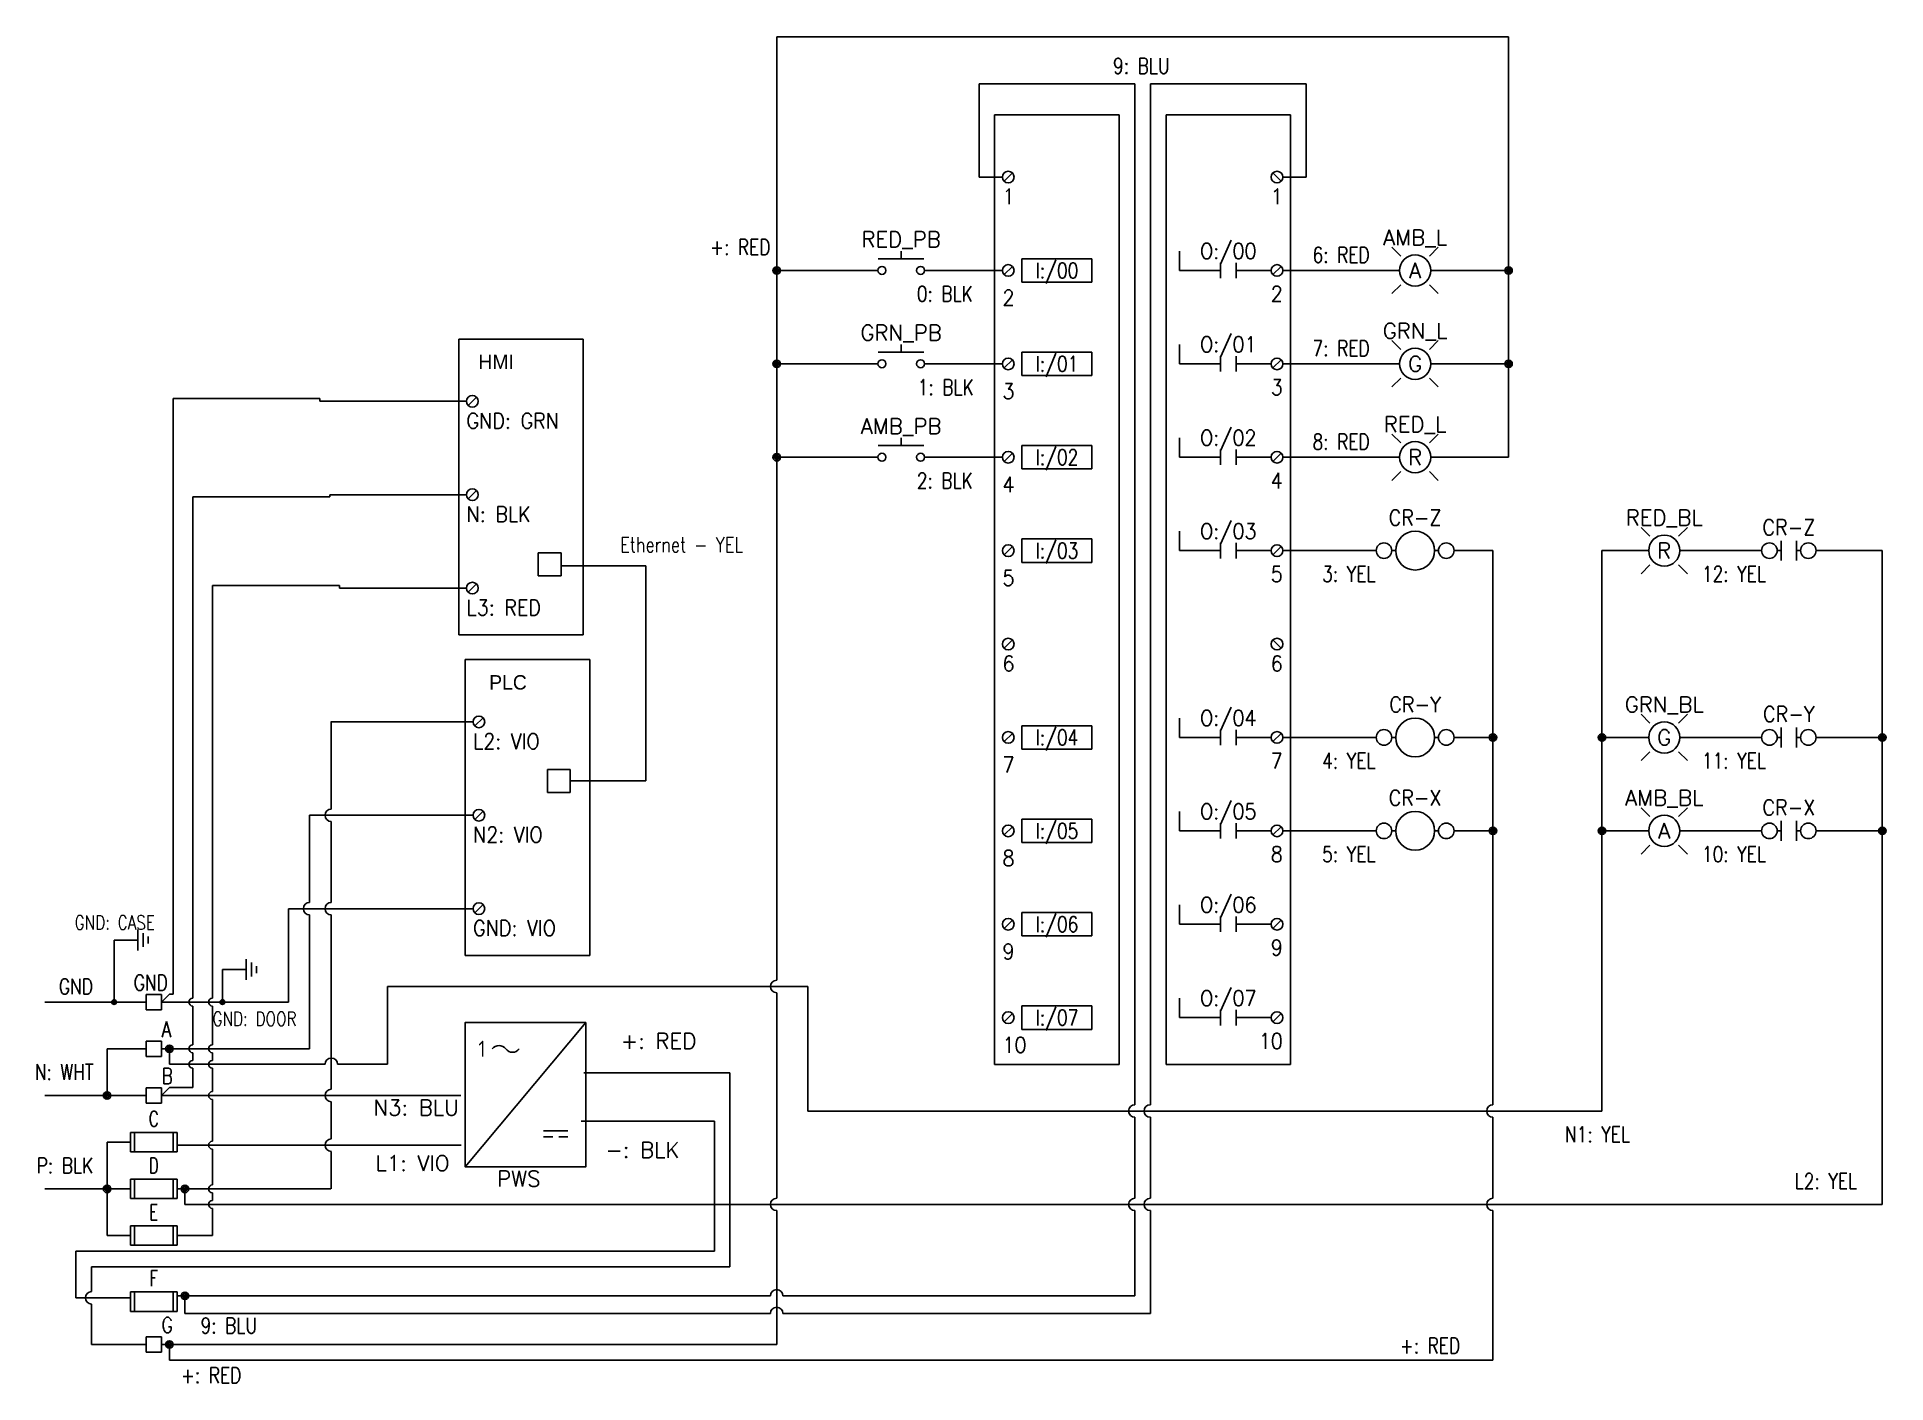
# Model space of a CAD drawing. Header units: inches. Extents: x 3.1 to 26.6, y 2.1 to 19.2.
import ezdxf
from ezdxf.enums import TextEntityAlignment as Align

# ---------------------------------------------------------------- set-up
doc = ezdxf.new("R2010")
doc.units = ezdxf.units.IN
doc.header["$MEASUREMENT"] = 0
for name, color, linetype in [('MISC', 7, 'Continuous'), ('SYMS', 7, 'Continuous'), ('TAGS', 150, 'Continuous'), ('TERMS', 127, 'Continuous'), ('WIRECOPY', 84, 'Continuous'), ('WIREFIXED', 7, 'Continuous'), ('WIRENO', 74, 'Continuous'), ('WIRES', 7, 'Continuous')]:
    doc.layers.add(name, color=color, linetype=linetype)
doc.styles.add('WD', font='romans.shx')
doc.styles.add('WD_IEC', font='isocp2.shx', dxfattribs={"width": 0.9, "height": 4})

msp = doc.modelspace()

# ---------------------------------------------------------------- texts
at = {"char_height": 0.1834, "attachment_point": 1}
for s, insert in [('HMI', (8.75, 15.183)), ('PLC', (8.887, 11.113))]:
    msp.add_mtext_dynamic_manual_height_columns(s, width=1.5, gutter_width=1, heights=[0.25], dxfattribs=dict(at, insert=insert))

# ---------------------------------------------------------------- blocks, each defined once
blk = doc.blocks.new('HPB11')
for p, q in [((0, 0.156), (0, 0.094)), ((-0.185, 0.094), (0.18, 0.094))]:
    blk.add_line(p, q)
for centre in [(-0.155, 0), (0.155, 0)]:
    blk.add_circle(centre, 0.0322)
at = {"style": 'WD', "width": 0.7}
for tag, p in [('INST', (0, 0.826)), ('LOC', (0, 0.656)), ('DESC1', (0, 0.5)), ('DESC2', (0, 0.344)), ('XREF', (0, -0.219))]:
    blk.add_attdef(tag, text='', height=0.125, dxfattribs=at).set_placement(p, align=Align.CENTER)
at = {"style": 'WD'}
blk.add_attdef('TAG1', text='', height=0.125, dxfattribs=at).set_placement((0, 0.188), align=Align.CENTER)
for tag, p in [('X2LINK', (0, 0.219)), ('X8LINK', (0, 0))]:
    blk.add_attdef(tag, p, '', height=0.01, dxfattribs=at)
for tag, p, height, flags in [('FAMILY', (0.205, 0.152), 0.01, 9), ('X4TERM01', (-0.188, 0), 0.0125, 1), ('X1TERM02', (0.188, 0), 0.0125, 1), ('CONTACT', (0.205, 0.136), 0.01, 1)]:
    blk.add_attdef(tag, p, '', height=height, dxfattribs=dict(at, flags=flags))
at = {"linetype": 'Continuous', "style": 'WD', "flags": 9}
for tag, p in [('ASSYCODE', (0.23, 0.071)), ('MFG', (0.228, 0.089)), ('CAT', (0.23, 0.108))]:
    blk.add_attdef(tag, text='', height=0.01, dxfattribs=at).set_placement(p, align=Align.CENTER)
at = {"linetype": 'Continuous', "style": 'WD', "flags": 8}
blk.add_attdef('TERM01', text='', height=0.125, dxfattribs=at).set_placement((-0.25, -0.031), align=Align.TOP_RIGHT)
blk.add_attdef('TERM02', text='', height=0.125, dxfattribs=at).set_placement((0.25, -0.031), align=Align.TOP_LEFT)
blk = doc.blocks.new('HLT1R')
for p, q in [((-0.115, 0.115), (-0.186, 0.186)), ((0.115, 0.115), (0.186, 0.186)), ((-0.115, -0.115), (-0.186, -0.186)), ((0.115, -0.115), (0.186, -0.186))]:
    blk.add_line(p, q)
blk.add_circle((0, 0), 0.125)
at = {"style": 'WD', "width": 0.7}
for tag, p in [('INST', (0.006, 0.528)), ('LOC', (0.006, 0.359))]:
    blk.add_attdef(tag, text='', height=0.125, dxfattribs=at).set_placement(p, align=Align.CENTER)
at = {"style": 'WD'}
blk.add_attdef('TAG1', text='', height=0.125, dxfattribs=at).set_placement((0, 0.202), align=Align.CENTER)
at = {"style": 'WD', "flags": 9}
blk.add_attdef('FAMILY', text='', height=0.01, dxfattribs=at).set_placement((-0.005, 0.161), align=Align.CENTER)
at = {"style": 'WD'}
blk.add_attdef('COLOR', text='', height=0.125, dxfattribs=at).set_placement((0, 0), align=Align.MIDDLE)
at = {"style": 'WD', "flags": 1}
for tag, p in [('X4TERM01', (-0.125, 0)), ('X1TERM02', (0.125, 0))]:
    blk.add_attdef(tag, p, '', height=0.0125, dxfattribs=at)
at = {"linetype": 'Continuous', "style": 'WD', "flags": 9}
blk.add_attdef('ASSYCODE', text='', height=0.01, dxfattribs=at).set_placement((-0.003, 0.098), align=Align.CENTER)
at = {"linetype": 'Continuous', "style": 'WD', "flags": 1}
for tag, p in [('MFG', (0, 0.121)), ('CAT', (0, 0.14))]:
    blk.add_attdef(tag, text='', height=0.01, dxfattribs=at).set_placement(p, align=Align.MIDDLE)
at = {"style": 'WD'}
for tag, p, width in [('DESC1', (1.125, 0), 0.9), ('WDTAGALT', (1.125, -0.312), 0.7)]:
    blk.add_attdef(tag, p, '', height=0.125, dxfattribs=dict(at, width=width))
at = {"linetype": 'Continuous', "style": 'WD', "flags": 8}
blk.add_attdef('TERM01', text='', height=0.125, dxfattribs=at).set_placement((-0.175, -0.031), align=Align.TOP_RIGHT)
blk.add_attdef('TERM02', text='', height=0.125, dxfattribs=at).set_placement((0.175, -0.031), align=Align.TOP_LEFT)
at = {"style": 'WD', "width": 0.9}
blk.add_attdef('DESC2', text='', height=0.125, dxfattribs=at).set_placement((1.125, -0.031), align=Align.TOP_LEFT)
blk = doc.blocks.new('HLT1G')
for p, q in [((-0.115, 0.115), (-0.186, 0.186)), ((0.115, 0.115), (0.186, 0.186)), ((-0.115, -0.115), (-0.186, -0.186)), ((0.115, -0.115), (0.186, -0.186))]:
    blk.add_line(p, q)
blk.add_circle((0, 0), 0.125)
at = {"style": 'WD', "width": 0.7}
for tag, p in [('INST', (0.006, 0.528)), ('LOC', (0.006, 0.359))]:
    blk.add_attdef(tag, text='', height=0.125, dxfattribs=at).set_placement(p, align=Align.CENTER)
at = {"style": 'WD'}
blk.add_attdef('TAG1', text='', height=0.125, dxfattribs=at).set_placement((0, 0.202), align=Align.CENTER)
at = {"style": 'WD', "flags": 9}
blk.add_attdef('FAMILY', text='', height=0.01, dxfattribs=at).set_placement((-0.005, 0.161), align=Align.CENTER)
at = {"style": 'WD'}
blk.add_attdef('COLOR', text='', height=0.125, dxfattribs=at).set_placement((0, 0), align=Align.MIDDLE)
at = {"style": 'WD', "flags": 1}
for tag, p in [('X4TERM01', (-0.125, 0)), ('X1TERM02', (0.125, 0))]:
    blk.add_attdef(tag, p, '', height=0.0125, dxfattribs=at)
at = {"linetype": 'Continuous', "style": 'WD', "flags": 9}
blk.add_attdef('ASSYCODE', text='', height=0.01, dxfattribs=at).set_placement((-0.003, 0.096), align=Align.CENTER)
at = {"linetype": 'Continuous', "style": 'WD', "flags": 1}
for tag, p in [('MFG', (0, 0.121)), ('CAT', (0, 0.14))]:
    blk.add_attdef(tag, text='', height=0.01, dxfattribs=at).set_placement(p, align=Align.MIDDLE)
at = {"style": 'WD'}
for tag, p, width in [('DESC1', (1.125, 0), 0.9), ('WDTAGALT', (1.125, -0.312), 0.7)]:
    blk.add_attdef(tag, p, '', height=0.125, dxfattribs=dict(at, width=width))
at = {"linetype": 'Continuous', "style": 'WD', "flags": 8}
blk.add_attdef('TERM01', text='', height=0.125, dxfattribs=at).set_placement((-0.175, -0.031), align=Align.TOP_RIGHT)
blk.add_attdef('TERM02', text='', height=0.125, dxfattribs=at).set_placement((0.175, -0.031), align=Align.TOP_LEFT)
at = {"style": 'WD', "width": 0.9}
blk.add_attdef('DESC2', text='', height=0.125, dxfattribs=at).set_placement((1.125, -0.031), align=Align.TOP_LEFT)
blk = doc.blocks.new('HLT1A')
for p, q in [((-0.115, 0.115), (-0.186, 0.186)), ((0.115, 0.115), (0.186, 0.186)), ((-0.115, -0.115), (-0.186, -0.186)), ((0.115, -0.115), (0.186, -0.186))]:
    blk.add_line(p, q)
blk.add_circle((0, 0), 0.125)
at = {"style": 'WD', "width": 0.7}
for tag, p in [('INST', (0.006, 0.528)), ('LOC', (0.006, 0.359))]:
    blk.add_attdef(tag, text='', height=0.125, dxfattribs=at).set_placement(p, align=Align.CENTER)
at = {"style": 'WD'}
blk.add_attdef('TAG1', text='', height=0.125, dxfattribs=at).set_placement((0, 0.202), align=Align.CENTER)
at = {"style": 'WD', "flags": 9}
blk.add_attdef('FAMILY', text='', height=0.01, dxfattribs=at).set_placement((-0.005, 0.161), align=Align.CENTER)
at = {"style": 'WD'}
blk.add_attdef('COLOR', text='', height=0.125, dxfattribs=at).set_placement((0, 0), align=Align.MIDDLE)
at = {"style": 'WD', "flags": 1}
for tag, p in [('X4TERM01', (-0.125, 0)), ('X1TERM02', (0.125, 0))]:
    blk.add_attdef(tag, p, '', height=0.0125, dxfattribs=at)
at = {"linetype": 'Continuous', "style": 'WD', "flags": 9}
blk.add_attdef('ASSYCODE', text='', height=0.01, dxfattribs=at).set_placement((-0.001, 0.096), align=Align.CENTER)
at = {"linetype": 'Continuous', "style": 'WD', "flags": 1}
for tag, p in [('MFG', (0, 0.121)), ('CAT', (0, 0.14))]:
    blk.add_attdef(tag, text='', height=0.01, dxfattribs=at).set_placement(p, align=Align.MIDDLE)
at = {"style": 'WD'}
for tag, p, width in [('DESC1', (1.125, 0), 0.9), ('WDTAGALT', (1.125, -0.312), 0.7)]:
    blk.add_attdef(tag, p, '', height=0.125, dxfattribs=dict(at, width=width))
at = {"linetype": 'Continuous', "style": 'WD', "flags": 8}
blk.add_attdef('TERM01', text='', height=0.125, dxfattribs=at).set_placement((-0.175, -0.031), align=Align.TOP_RIGHT)
blk.add_attdef('TERM02', text='', height=0.125, dxfattribs=at).set_placement((0.175, -0.031), align=Align.TOP_LEFT)
at = {"style": 'WD', "width": 0.9}
blk.add_attdef('DESC2', text='', height=0.125, dxfattribs=at).set_placement((1.125, -0.031), align=Align.TOP_LEFT)
blk = doc.blocks.new('PLCIO_EBC')
at = {"layer": 'SYMS'}
for p, q in [((0.5, 0.5), (-0.5, 0.5)), ((-0.5, 0.5), (-0.5, -7.125)), ((0.5, -7.125), (0.5, 0.5)), ((-0.357, 0.033), (-0.424, -0.033)), ((-0.357, -0.717), (-0.424, -0.783)), ((0.281, -0.656), (-0.281, -0.656)), ((-0.281, -0.656), (-0.281, -0.844)), ((0.281, -0.844), (0.281, -0.656)), ((-0.281, -0.844), (0.281, -0.844)), ((-0.357, -1.467), (-0.424, -1.533)), ((0.281, -1.406), (-0.281, -1.406)), ((-0.281, -1.406), (-0.281, -1.594)), ((0.281, -1.594), (0.281, -1.406)), ((-0.281, -1.594), (0.281, -1.594)), ((-0.357, -2.217), (-0.424, -2.283)), ((0.281, -2.156), (-0.281, -2.156)), ((-0.281, -2.156), (-0.281, -2.344)), ((0.281, -2.344), (0.281, -2.156)), ((-0.281, -2.344), (0.281, -2.344)), ((-0.357, -2.967), (-0.424, -3.033)), ((0.281, -2.906), (-0.281, -2.906)), ((-0.281, -2.906), (-0.281, -3.094)), ((0.281, -3.094), (0.281, -2.906)), ((-0.281, -3.094), (0.281, -3.094)), ((-0.357, -3.717), (-0.424, -3.783)), ((0.281, -4.406), (-0.281, -4.406)), ((-0.281, -4.406), (-0.281, -4.594)), ((0.281, -4.594), (0.281, -4.406)), ((-0.357, -4.467), (-0.424, -4.533)), ((-0.281, -4.594), (0.281, -4.594)), ((0.281, -5.156), (-0.281, -5.156)), ((-0.281, -5.156), (-0.281, -5.344)), ((0.281, -5.344), (0.281, -5.156)), ((-0.357, -5.217), (-0.424, -5.283)), ((-0.281, -5.344), (0.281, -5.344)), ((0.281, -5.906), (-0.281, -5.906)), ((-0.281, -5.906), (-0.281, -6.094)), ((0.281, -6.094), (0.281, -5.906)), ((-0.357, -5.967), (-0.424, -6.033)), ((-0.281, -6.094), (0.281, -6.094)), ((0.281, -6.656), (-0.281, -6.656)), ((-0.281, -6.656), (-0.281, -6.844)), ((0.281, -6.844), (0.281, -6.656)), ((-0.357, -6.717), (-0.424, -6.783)), ((-0.281, -6.844), (0.281, -6.844)), ((-0.5, -7.125), (0.5, -7.125))]:
    blk.add_line(p, q, dxfattribs=at)
for centre in [(-0.391, 0), (-0.391, -0.75), (-0.391, -1.5), (-0.391, -2.25), (-0.391, -3), (-0.391, -3.75), (-0.391, -4.5), (-0.391, -5.25), (-0.391, -6), (-0.391, -6.75)]:
    blk.add_circle(centre, 0.0469, dxfattribs=at)
at = {"layer": 'SYMS', "style": 'WD', "flags": 1}
for tag, p in [('X4TERM01', (-0.438, 0)), ('X4TERM02', (-0.438, -0.75)), ('X4TERM03', (-0.438, -1.5)), ('X4TERM04', (-0.438, -2.25)), ('X4TERM05', (-0.438, -3)), ('X4TERM06', (-0.438, -3.75)), ('X4TERM07', (-0.438, -4.5)), ('X4TERM08', (-0.438, -5.25)), ('X4TERM09', (-0.438, -6)), ('X4TERM10', (-0.438, -6.75))]:
    blk.add_attdef(tag, p, '', height=0.01, dxfattribs=at)
at = {"layer": 'SYMS', "style": 'WD'}
for tag, width, p in [('TERMDESC01', 0.8, (-0.625, -0.062)), ('TERMDESC02', 0.9, (-0.625, -0.812)), ('TERMDESC03', 0.9, (-0.625, -1.562)), ('TERMDESC04', 0.9, (-0.625, -2.312)), ('TERMDESC05', 0.9, (-0.625, -3.062)), ('TERMDESC06', 0.8, (-0.625, -3.812)), ('TERMDESC07', 0.9, (-0.625, -4.562)), ('TERMDESC08', 0.9, (-0.625, -5.312)), ('TERMDESC09', 0.9, (-0.625, -6.062)), ('TERMDESC10', 0.9, (-0.625, -6.812))]:
    blk.add_attdef(tag, text='', height=0.125, dxfattribs=dict(at, width=width)).set_placement(p, align=Align.TOP_RIGHT)
at = {"layer": 'SYMS', "style": 'WD', "width": 0.9}
for tag, p in [('TERM01', (-0.438, -0.094)), ('TERM02', (-0.438, -0.906)), ('TERM03', (-0.438, -1.656)), ('TERM04', (-0.438, -2.406)), ('TERM05', (-0.438, -3.156)), ('TERM06', (-0.438, -3.844)), ('TERM07', (-0.438, -4.656)), ('TERM08', (-0.438, -5.406)), ('TERM09', (-0.438, -6.156)), ('TERM10', (-0.438, -6.906))]:
    blk.add_attdef(tag, text='', height=0.125, dxfattribs=at).set_placement(p, align=Align.TOP_LEFT)
at = {"layer": 'SYMS', "style": 'WD', "width": 0.8}
for tag, p in [('TAGA02', (0, -0.75)), ('TAGA03', (0, -1.5)), ('TAGA04', (0, -2.25)), ('TAGA05', (0, -3)), ('TAGA07', (0, -4.5)), ('TAGA08', (0, -5.25)), ('TAGA09', (0, -6)), ('TAGA10', (0, -6.75))]:
    blk.add_attdef(tag, text='', height=0.125, dxfattribs=at).set_placement(p, align=Align.MIDDLE_CENTER)
at = {"layer": 'SYMS', "style": 'WD', "width": 0.9}
for tag, p in [('DESCA02', (1.25, -0.719)), ('DESCB02', (1.25, -0.875)), ('DESCC02', (1.25, -1.031)), ('DESCD02', (1.25, -1.188)), ('DESCE02', (1.25, -1.344)), ('DESCA03', (1.25, -1.469)), ('DESCB03', (1.25, -1.625)), ('DESCC03', (1.25, -1.781)), ('DESCD03', (1.25, -1.938)), ('DESCE03', (1.25, -2.094)), ('DESCA04', (1.25, -2.219)), ('DESCB04', (1.25, -2.375)), ('DESCC04', (1.25, -2.531)), ('DESCD04', (1.25, -2.688)), ('DESCE04', (1.25, -2.844)), ('DESCA05', (1.25, -2.969)), ('DESCB05', (1.25, -3.125)), ('DESCC05', (1.25, -3.281)), ('DESCD05', (1.25, -3.438)), ('DESCE05', (1.25, -3.594)), ('DESCA07', (1.25, -4.469)), ('DESCB07', (1.25, -4.625)), ('DESCC07', (1.25, -4.781)), ('DESCD07', (1.25, -4.938)), ('DESCE07', (1.25, -5.094)), ('DESCA08', (1.25, -5.219)), ('DESCB08', (1.25, -5.375)), ('DESCC08', (1.25, -5.531)), ('DESCD08', (1.25, -5.688)), ('DESCE08', (1.25, -5.844)), ('DESCA09', (1.25, -5.969)), ('DESCB09', (1.25, -6.125)), ('DESCC09', (1.25, -6.281)), ('DESCD09', (1.25, -6.438)), ('DESCE09', (1.25, -6.594)), ('DESCA10', (1.25, -6.719)), ('DESCB10', (1.25, -6.875)), ('DESCC10', (1.25, -7.031)), ('DESCD10', (1.25, -7.188)), ('DESCE10', (1.25, -7.344))]:
    blk.add_attdef(tag, p, '', height=0.125, dxfattribs=at)
blk = doc.blocks.new('PLCIO_1090')
at = {"layer": 'SYMS'}
for p, q in [((0.5, 0.5), (-0.5, 0.5)), ((-0.5, 0.5), (-0.5, -7.125)), ((0.5, -7.125), (0.5, 0.5)), ((0.357, 0.033), (0.424, -0.033)), ((-0.391, -0.75), (-0.391, -0.594)), ((-0.062, -0.688), (-0.062, -0.812)), ((0.062, -0.688), (0.062, -0.812)), ((0.357, -0.783), (0.424, -0.717)), ((-0.062, -0.75), (-0.391, -0.75)), ((0.062, -0.75), (0.344, -0.75)), ((-0.391, -1.5), (-0.391, -1.344)), ((-0.062, -1.438), (-0.062, -1.562)), ((0.062, -1.438), (0.062, -1.562)), ((0.357, -1.533), (0.424, -1.467)), ((-0.062, -1.5), (-0.391, -1.5)), ((0.062, -1.5), (0.344, -1.5)), ((-0.391, -2.25), (-0.391, -2.094)), ((-0.062, -2.188), (-0.062, -2.312)), ((0.062, -2.188), (0.062, -2.312)), ((0.357, -2.283), (0.424, -2.217)), ((-0.062, -2.25), (-0.391, -2.25)), ((0.062, -2.25), (0.344, -2.25)), ((-0.391, -3), (-0.391, -2.844)), ((-0.062, -2.938), (-0.062, -3.062)), ((0.062, -2.938), (0.062, -3.062)), ((0.357, -3.033), (0.424, -2.967)), ((-0.062, -3), (-0.391, -3)), ((0.062, -3), (0.344, -3)), ((0.357, -3.717), (0.424, -3.783)), ((-0.391, -4.5), (-0.391, -4.344)), ((-0.062, -4.438), (-0.062, -4.562)), ((0.062, -4.438), (0.062, -4.562)), ((-0.062, -4.5), (-0.391, -4.5)), ((0.062, -4.5), (0.344, -4.5)), ((0.357, -4.533), (0.424, -4.467)), ((-0.391, -5.25), (-0.391, -5.094)), ((-0.062, -5.188), (-0.062, -5.312)), ((0.062, -5.188), (0.062, -5.312)), ((-0.062, -5.25), (-0.391, -5.25)), ((0.062, -5.25), (0.344, -5.25)), ((0.357, -5.283), (0.424, -5.217)), ((-0.391, -6), (-0.391, -5.844)), ((-0.062, -6), (-0.391, -6)), ((-0.062, -5.938), (-0.062, -6.062)), ((0.062, -5.938), (0.062, -6.062)), ((0.062, -6), (0.344, -6)), ((0.357, -6.033), (0.424, -5.967)), ((-0.391, -6.75), (-0.391, -6.594)), ((-0.062, -6.75), (-0.391, -6.75)), ((-0.062, -6.688), (-0.062, -6.812)), ((0.062, -6.688), (0.062, -6.812)), ((0.062, -6.75), (0.344, -6.75)), ((0.357, -6.783), (0.424, -6.717)), ((-0.5, -7.125), (0.5, -7.125))]:
    blk.add_line(p, q, dxfattribs=at)
for centre in [(0.391, 0), (0.391, -0.75), (0.391, -1.5), (0.391, -2.25), (0.391, -3), (0.391, -3.75), (0.391, -4.5), (0.391, -5.25), (0.391, -6), (0.391, -6.75)]:
    blk.add_circle(centre, 0.0469, dxfattribs=at)
at = {"layer": 'SYMS', "style": 'WD', "flags": 1}
for tag, p in [('X1TERM01', (0.438, 0)), ('X1TERM02', (0.438, -0.75)), ('X1TERM03', (0.438, -1.5)), ('X1TERM04', (0.438, -2.25)), ('X1TERM05', (0.438, -3)), ('X1TERM06', (0.438, -3.75)), ('X1TERM07', (0.438, -4.5)), ('X1TERM08', (0.438, -5.25)), ('X1TERM09', (0.438, -6)), ('X1TERM10', (0.438, -6.75))]:
    blk.add_attdef(tag, p, '', height=0.01, dxfattribs=at)
at = {"layer": 'SYMS', "style": 'WD', "width": 0.9}
for tag, p in [('TERMDESC01', (-0.625, -0.062)), ('TERM01', (0.438, -0.094)), ('TERM02', (0.438, -0.875)), ('TERM03', (0.438, -1.625)), ('TERM04', (0.438, -2.375)), ('TERM05', (0.438, -3.125)), ('TERMDESC06', (-0.625, -3.812)), ('TERM06', (0.438, -3.844)), ('TERM07', (0.438, -4.625)), ('TERM08', (0.438, -5.375)), ('TERM09', (0.438, -6.125)), ('TERM10', (0.438, -6.875))]:
    blk.add_attdef(tag, text='', height=0.125, dxfattribs=at).set_placement(p, align=Align.TOP_RIGHT)
for tag, p in [('TAGA02', (0, -0.594)), ('TAGA03', (0, -1.344)), ('TAGA04', (0, -2.094)), ('TAGA05', (0, -2.844)), ('TAGA07', (0, -4.344)), ('TAGA08', (0, -5.094)), ('TAGA09', (0, -5.844)), ('TAGA10', (0, -6.594))]:
    blk.add_attdef(tag, text='', height=0.125, dxfattribs=at).set_placement(p, align=Align.MIDDLE_CENTER)
for tag, p in [('DESCA02', (-0.688, -0.719)), ('DESCB02', (-0.688, -0.875)), ('DESCC02', (-0.688, -1.031)), ('DESCD02', (-0.688, -1.188)), ('DESCE02', (-0.688, -1.344)), ('DESCA03', (-0.688, -1.469)), ('DESCB03', (-0.688, -1.625)), ('DESCC03', (-0.688, -1.781)), ('DESCD03', (-0.688, -1.938)), ('DESCE03', (-0.688, -2.094)), ('DESCA04', (-0.688, -2.219)), ('DESCB04', (-0.688, -2.375)), ('DESCC04', (-0.688, -2.531)), ('DESCD04', (-0.688, -2.688)), ('DESCE04', (-0.688, -2.844)), ('DESCA05', (-0.688, -2.969)), ('DESCB05', (-0.688, -3.125)), ('DESCC05', (-0.688, -3.281)), ('DESCD05', (-0.688, -3.438)), ('DESCE05', (-0.688, -3.594)), ('DESCA07', (-0.688, -4.469)), ('DESCB07', (-0.688, -4.625)), ('DESCC07', (-0.688, -4.781)), ('DESCD07', (-0.688, -4.938)), ('DESCE07', (-0.688, -5.094)), ('DESCA08', (-0.688, -5.219)), ('DESCB08', (-0.688, -5.375)), ('DESCC08', (-0.688, -5.531)), ('DESCD08', (-0.688, -5.688)), ('DESCE08', (-0.688, -5.844)), ('DESCA09', (-0.688, -5.969)), ('DESCB09', (-0.688, -6.125)), ('DESCC09', (-0.688, -6.281)), ('DESCD09', (-0.688, -6.438)), ('DESCE09', (-0.688, -6.594)), ('DESCA10', (-0.688, -6.719)), ('DESCB10', (-0.688, -6.875)), ('DESCC10', (-0.688, -7.031)), ('DESCD10', (-0.688, -7.188)), ('DESCE10', (-0.688, -7.344))]:
    blk.add_attdef(tag, text='', height=0.125, dxfattribs=at).set_placement(p, align=Align.RIGHT)
for tag, p in [('TERMDESC02', (0.625, -0.812)), ('TERMDESC03', (0.625, -1.562)), ('TERMDESC04', (0.625, -2.312)), ('TERMDESC05', (0.625, -3.062)), ('TERMDESC07', (0.625, -4.562)), ('TERMDESC08', (0.625, -5.312)), ('TERMDESC09', (0.625, -6.062)), ('TERMDESC10', (0.625, -6.812))]:
    blk.add_attdef(tag, text='', height=0.125, dxfattribs=at).set_placement(p, align=Align.TOP_LEFT)
blk = doc.blocks.new('HCR1T')
for p, q in [((-0.156, 0), (-0.188, 0)), ((0.188, 0), (0.156, 0))]:
    blk.add_line(p, q)
for centre, radius in [((0, 0), 0.156), ((-0.25, 0), 0.0625), ((0.25, 0), 0.0625)]:
    blk.add_circle(centre, radius)
at = {"style": 'WD'}
for tag, width, p in [('INST', 0.7, (0, 0.528)), ('LOC', 0.7, (0, 0.359)), ('TAG1', 0.9, (0, 0.202))]:
    blk.add_attdef(tag, text='', height=0.125, dxfattribs=dict(at, width=width)).set_placement(p, align=Align.CENTER)
at = {"style": 'WD', "flags": 9}
blk.add_attdef('FAMILY', text='', height=0.01, dxfattribs=at).set_placement((-0.005, 0.17), align=Align.CENTER)
at = {"linetype": 'Continuous', "style": 'WD', "flags": 1}
for tag, p in [('CAT', (0, 0.159)), ('MFG', (0, 0.14))]:
    blk.add_attdef(tag, text='', height=0.01, dxfattribs=at).set_placement(p, align=Align.MIDDLE)
at = {"style": 'WD'}
for tag, p, width in [('DESC1', (1.126, 0.076), 0.9), ('DESC2', (1.126, -0.081), 0.9), ('DESC3', (1.126, -0.237), 0.9), ('XREFNO', (1.359, -0.393), 0.8), ('XREFNC', (1.359, -0.549), 0.8)]:
    blk.add_attdef(tag, p, '', height=0.125, dxfattribs=dict(at, width=width))
at = {"linetype": 'Continuous', "style": 'WD', "width": 0.8, "flags": 8}
for tag, p in [('TERM01', (-0.25, 0)), ('TERM02', (0.25, 0))]:
    blk.add_attdef(tag, text='', height=0.0625, dxfattribs=at).set_placement(p, align=Align.MIDDLE_CENTER)
at = {"style": 'WD', "flags": 1}
for tag, p in [('X4TERM01', (-0.312, 0)), ('X1TERM02', (0.312, 0))]:
    blk.add_attdef(tag, p, '', height=0.0125, dxfattribs=at)
at = {"linetype": 'Continuous', "style": 'WD', "flags": 9}
blk.add_attdef('ASSYCODE', text='', height=0.01, dxfattribs=at).set_placement((0, 0.109), align=Align.CENTER)
at = {"style": 'WD', "width": 0.8, "flags": 8}
for tag, p in [('NO', (1.126, -0.393)), ('NC', (1.126, -0.549))]:
    blk.add_attdef(tag, p, '', height=0.125, dxfattribs=at)
blk = doc.blocks.new('HCR21T')
for p, q in [((-0.062, 0), (-0.094, 0)), ((0.094, 0), (0.062, 0))]:
    blk.add_line(p, q)
at = {"linetype": 'Continuous'}
for p, q in [((-0.062, 0.08), (-0.062, -0.08)), ((0.062, 0.08), (0.062, -0.08))]:
    blk.add_line(p, q, dxfattribs=at)
for centre in [(-0.156, 0), (0.156, 0)]:
    blk.add_circle(centre, 0.0625)
at = {"style": 'WD'}
for tag, width, p in [('INST', 0.7, (0, 0.451)), ('LOC', 0.7, (0, 0.281)), ('TAG2', 0.9, (0, 0.125)), ('XREF', 0.7, (0, -0.235)), ('DESC1', 0.7, (0, -0.387)), ('DESC2', 0.7, (0, -0.543))]:
    blk.add_attdef(tag, text='', height=0.125, dxfattribs=dict(at, width=width)).set_placement(p, align=Align.CENTER)
at = {"linetype": 'Continuous', "style": 'WD', "width": 0.8, "flags": 8}
for tag, p in [('TERM01', (-0.156, 0)), ('TERM02', (0.156, 0))]:
    blk.add_attdef(tag, text='', height=0.0625, dxfattribs=at).set_placement(p, align=Align.MIDDLE_CENTER)
at = {"style": 'WD'}
for tag, p, height, flags in [('X4TERM01', (-0.219, 0), 0.0125, 1), ('FAMILY', (0.097, 0.053), 0.01, 9), ('CONTACT', (0.097, 0.036), 0.01, 1), ('X1TERM02', (0.219, 0), 0.0125, 1)]:
    blk.add_attdef(tag, p, '', height=height, dxfattribs=dict(at, flags=flags))
for tag, p in [('X2LINK', (0, 0.125)), ('X8LINK', (0, -0.125))]:
    blk.add_attdef(tag, p, '', height=0.01, dxfattribs=at)
blk = doc.blocks.new('HPW1_1PH')
for p, q in [((0, -0.967), (0.967, 0.193)), ((0.629, -0.677), (0.823, -0.677)), ((0.629, -0.725), (0.702, -0.725)), ((0.823, -0.725), (0.75, -0.725))]:
    blk.add_line(p, q)
blk.add_lwpolyline([(0.967, 0.193), (0, 0.193), (0, -0.967), (0.967, -0.967)], close=True)
for centre, start, end in [((0.271, -0.06), 36.8699, 143.1301), ((0.379, 0.021), 216.8699, 323.1301)]:
    blk.add_arc(centre, 0.0677, start, end)
at = {"style": 'WD_IEC'}
blk.add_text('1', height=0.13, dxfattribs=at).set_placement((0.163, -0.019), align=Align.MIDDLE_RIGHT)
at = {"style": 'WD', "width": 0.7}
for tag, p in [('INST', (0.484, 0.656)), ('LOC', (0.484, 0.469)), ('RATING1', (0.484, -1.188)), ('DESC1', (0.484, -1.375)), ('DESC2', (0.484, -1.562)), ('DESC3', (0.484, -1.75))]:
    blk.add_attdef(tag, text='', height=0.125, dxfattribs=at).set_placement(p, align=Align.CENTER)
at = {"style": 'WD'}
blk.add_attdef('TAG1', text='', height=0.125, dxfattribs=at).set_placement((0.484, 0.281), align=Align.CENTER)
at = {"style": 'WD', "flags": 8}
for tag, p in [('TERM01', (-0.062, 0.062)), ('TERM02', (-0.062, -0.325)), ('TERM03', (-0.062, -0.712))]:
    blk.add_attdef(tag, text='', height=0.125, dxfattribs=at).set_placement(p, align=Align.RIGHT)
at = {"style": 'WD', "flags": 9}
for tag, p in [('MFG', (0.484, 0.16)), ('CAT', (0.484, 0.138)), ('ASSYCODE', (0.484, 0.114)), ('FAMILY', (0.484, 0.09))]:
    blk.add_attdef(tag, text='', height=0.0155, dxfattribs=at).set_placement(p, align=Align.CENTER)
at = {"style": 'WD'}
for tag, p, height, flags in [('X4TERM01', (0, 0), 0.0193, 1), ('TERM04', (1.014, -0.132), 0.125, 8), ('X1TERM04', (0.967, -0.193), 0.0193, 1), ('X4TERM02', (0, -0.387), 0.0193, 1), ('TERM05', (1.014, -0.519), 0.125, 8), ('X1TERM05', (0.967, -0.58), 0.0193, 1), ('X4TERM03', (0, -0.774), 0.0193, 1)]:
    blk.add_attdef(tag, p, '', height=height, dxfattribs=dict(at, flags=flags))
blk = doc.blocks.new('HFU1')
for p, q in [((-0.188, -0.078), (-0.188, 0.078)), ((-0.188, 0.078), (0.188, 0.078)), ((-0.156, 0.078), (-0.156, -0.078)), ((0.156, 0.078), (0.156, -0.078)), ((0.188, 0.078), (0.188, -0.078)), ((0.188, -0.078), (-0.188, -0.078))]:
    blk.add_line(p, q)
at = {"style": 'WD', "width": 0.7}
for tag, p in [('INST', (0, 0.422)), ('LOC', (0, 0.266)), ('TAG1', (0, 0.125))]:
    blk.add_attdef(tag, text='', height=0.125, dxfattribs=at).set_placement(p, align=Align.CENTER)
at = {"linetype": 'Continuous', "style": 'WD', "flags": 9}
for tag, p in [('ASSYCODE', (0.157, 0.251)), ('MFG', (0.156, 0.083)), ('CAT', (0.156, 0.102))]:
    blk.add_attdef(tag, text='', height=0.01, dxfattribs=at).set_placement(p, align=Align.CENTER)
at = {"style": 'WD'}
for tag, p, height, flags in [('X4TERM01', (-0.188, 0), 0.0109, 1), ('FAMILY', (0.129, 0.108), 0.01, 9), ('X1TERM02', (0.188, 0), 0.0109, 1)]:
    blk.add_attdef(tag, p, '', height=height, dxfattribs=dict(at, flags=flags))
at = {"style": 'WD', "width": 0.7}
blk.add_attdef('RATING1', text='', height=0.0938, dxfattribs=at).set_placement((0, 0), align=Align.MIDDLE_CENTER)
at = {"style": 'WD'}
for tag, p in [('X2LINK', (0, 0.109)), ('X8LINK', (0, -0.109))]:
    blk.add_attdef(tag, p, '', height=0.01, dxfattribs=at)
at = {"linetype": 'Continuous', "style": 'WD', "width": 0.7, "flags": 8}
blk.add_attdef('TERM01', text='', height=0.1, dxfattribs=at).set_placement((-0.25, -0.016), align=Align.TOP_RIGHT)
blk.add_attdef('TERM02', text='', height=0.1, dxfattribs=at).set_placement((0.25, -0.016), align=Align.TOP_LEFT)
at = {"style": 'WD', "width": 0.7}
for tag, p in [('DESC1', (0.047, -0.234)), ('DESC2', (0.047, -0.391)), ('DESC3', (0.047, -0.547))]:
    blk.add_attdef(tag, text='', height=0.125, dxfattribs=at).set_placement(p, align=Align.MIDDLE_LEFT)
blk = doc.blocks.new('HT0001')
for p, q in [((-0.062, 0.062), (0.062, 0.062)), ((-0.062, -0.062), (-0.062, 0.062)), ((0.062, 0.062), (0.062, -0.062)), ((0.062, -0.062), (-0.062, -0.062))]:
    blk.add_line(p, q)
at = {"style": 'WD'}
for tag, p, width in [('INST', (0.062, 0.42), 0.7), ('LOC', (0.062, 0.25), 0.7), ('DESC1', (0.05, -0.385), 0.8)]:
    blk.add_attdef(tag, p, '', height=0.125, dxfattribs=dict(at, width=width))
at = {"linetype": 'Continuous', "style": 'WD'}
for tag, p, height, width, flags in [('TERM01', (0.062, 0.094), 0.125, 0.8, 8), ('TAGSTRIP', (0.05, -0.229), 0.125, 0.9, 8), ('DESC2', (0.05, -0.541), 0.125, 0.8, 8), ('CAT', (0.213, -0.406), 0.109, 0.8, 1), ('DESC3', (0.05, -0.698), 0.125, 0.8, 8)]:
    blk.add_attdef(tag, p, '', height=height, dxfattribs=dict(at, width=width, flags=flags))
at = {"style": 'WD', "flags": 1}
for tag, p, height in [('X4TERM01', (-0.062, 0), 0.0125), ('X4TERMDESC01', (-0.055, -0.023), 0.025), ('X2TERMDESC01', (-0.006, 0.029), 0.025), ('STRIPSEQ', (0, 0), 0.00125), ('X2TERM01', (0, 0.062), 0.0125), ('X2PIN01', (0.033, 0.084), 0.0125), ('X1TERMDESC01', (0.039, 0.007), 0.025), ('X1TERM01', (0.062, 0), 0.0125), ('X1PIN01', (0.087, 0.016), 0.0125), ('X4PIN01', (-0.114, -0.038), 0.0125), ('LINKTERM', (0, -0.002), 0.00125), ('X8TERM01', (0, -0.062), 0.0125), ('X8TERMDESC01', (0, -0.054), 0.025), ('X8PIN01', (0.026, -0.096), 0.0125)]:
    blk.add_attdef(tag, p, '', height=height, dxfattribs=at)
at = {"style": 'WD', "width": 0.7, "flags": 1}
blk.add_attdef('ASSYCODE', (0.062, -0.281), '', height=0.01, dxfattribs=at)
at = {"linetype": 'Continuous', "style": 'WD', "width": 0.8, "flags": 1}
blk.add_attdef('MFG', text='', height=0.109, dxfattribs=at).set_placement((0.088, -0.406), align=Align.RIGHT)
blk = doc.blocks.new('WDDOT')
for radius in [0.03, 0.0187, 0.00929]:
    blk.add_circle((0, 0), radius)
blk = doc.blocks.new('WD_WNH')
at = {"linetype": 'Continuous', "style": 'WD', "width": 0.8}
blk.add_attdef('WIRENO', text='', height=0.125, dxfattribs=at).set_placement((0, 0.062), align=Align.CENTER)
at = {"style": 'WD', "flags": 1}
for tag, p in [('W01USER', (0, 0.078)), ('W02USER', (0, 0.07)), ('W03USER', (0, 0.062)), ('W04USER', (0, 0.055)), ('W05USER', (0, 0.047)), ('W06USER', (0, 0.039)), ('W07USER', (0, 0.031)), ('W08USER', (0, 0.023)), ('W09USER', (0, 0.016)), ('W10USER', (0, 0.008))]:
    blk.add_attdef(tag, text='', height=0.005, dxfattribs=at).set_placement(p, align=Align.CENTER)
blk = doc.blocks.new('PLCIO_1AAD')
at = {"layer": 'SYMS'}
for p, q in [((0.5, 0.5), (-0.5, 0.5)), ((-0.5, 0.5), (-0.5, -1.875)), ((0.5, -1.875), (0.5, 0.5)), ((-0.357, 0.033), (-0.424, -0.033)), ((-0.357, -0.717), (-0.424, -0.783)), ((-0.357, -1.467), (-0.424, -1.533)), ((-0.5, -1.875), (0.5, -1.875))]:
    blk.add_line(p, q, dxfattribs=at)
for centre in [(-0.391, 0), (-0.391, -0.75), (-0.391, -1.5)]:
    blk.add_circle(centre, 0.0469, dxfattribs=at)
at = {"layer": 'SYMS', "style": 'WD', "flags": 1}
for tag, p in [('X4TERM01', (-0.438, 0)), ('X4TERM02', (-0.438, -0.75)), ('X4TERM03', (-0.438, -1.5))]:
    blk.add_attdef(tag, p, '', height=0.01, dxfattribs=at)
at = {"layer": 'SYMS', "style": 'WD', "width": 0.8}
for tag, p in [('TERMDESC01', (-0.625, -0.062)), ('TERMDESC02', (-0.625, -0.812)), ('TERMDESC03', (-0.625, -1.562))]:
    blk.add_attdef(tag, text='', height=0.125, dxfattribs=at).set_placement(p, align=Align.TOP_RIGHT)
at = {"layer": 'SYMS', "style": 'WD', "width": 0.9}
for tag, p in [('TERM01', (-0.438, -0.094)), ('TERM02', (-0.438, -0.844)), ('TERM03', (-0.438, -1.594))]:
    blk.add_attdef(tag, text='', height=0.125, dxfattribs=at).set_placement(p, align=Align.TOP_LEFT)
blk = doc.blocks.new('WD_WNV')
at = {"linetype": 'Continuous', "style": 'WD', "width": 0.8}
blk.add_attdef('WIRENO', text='', height=0.125, dxfattribs=at).set_placement((-0.05, 0), align=Align.MIDDLE_RIGHT)
at = {"style": 'WD', "flags": 1}
for tag, p in [('W01USER', (-0.062, 0.094)), ('W02USER', (-0.062, 0.086)), ('W03USER', (-0.062, 0.078)), ('W04USER', (-0.062, 0.07)), ('W05USER', (-0.062, 0.062)), ('W06USER', (-0.062, 0.055)), ('W07USER', (-0.062, 0.047)), ('W08USER', (-0.062, 0.039)), ('W09USER', (-0.062, 0.031)), ('W10USER', (-0.062, 0.023))]:
    blk.add_attdef(tag, text='', height=0.005, dxfattribs=at).set_placement(p, align=Align.CENTER)
blk = doc.blocks.new('WD_WCV')
at = {"linetype": 'Continuous', "style": 'WD', "width": 0.8}
blk.add_attdef('WIRECOPY', text='', height=0.125, dxfattribs=at).set_placement((-0.05, 0), align=Align.MIDDLE_RIGHT)
blk = doc.blocks.new('WD_WCH')
at = {"linetype": 'Continuous', "style": 'WD', "width": 0.8}
blk.add_attdef('WIRECOPY', text='', height=0.125, dxfattribs=at).set_placement((0, 0.0625), align=Align.CENTER)
blk = doc.blocks.new('HGND2')
for p, q in [((0.125, 0), (0, 0)), ((0.125, 0.09375), (0.125, -0.09375)), ((0.171875, 0.0625), (0.171875, -0.0625)), ((0.21875, 0.03125), (0.21875, -0.03125))]:
    blk.add_line(p, q)
at = {"style": 'WD', "width": 0.8}
for tag, p in [('INST', (0.25, 0.3125)), ('LOC', (0.25, 0.15625)), ('TAG1', (0.25, 0)), ('DESC1', (0.25, -0.15625)), ('DESC2', (0.25, -0.3125))]:
    blk.add_attdef(tag, text='', height=0.125, dxfattribs=at).set_placement(p, align=Align.MIDDLE_LEFT)
at = {"style": 'WD', "flags": 1}
for tag in ['ASSYCODE', 'CAT', 'X4TERM01', 'MFG', 'FAMILY']:
    blk.add_attdef(tag, (0, 0), '', height=0.01, dxfattribs=at)
blk = doc.blocks.new('HT0_01')
for p, q in [((-0.0625, 0.0625), (0.0625, 0.0625)), ((-0.0625, -0.0625), (-0.0625, 0.0625)), ((0.0625, 0.0625), (0.0625, -0.0625)), ((0.0625, -0.0625), (-0.0625, -0.0625))]:
    blk.add_line(p, q)
at = {"style": 'WD', "flags": 1}
for tag, p in [('X4TERM01', (-0.0625, 0)), ('X2TERM01', (0, 0.0625)), ('X1TERM01', (0.0625, 0)), ('X8TERM01', (0, -0.0625))]:
    blk.add_attdef(tag, p, '', height=0.01, dxfattribs=at)

# ---------------------------------------------------------------- linework, layer by layer
at = {"layer": 'WIRES'}
for p, q in [((12.536, 8.543), (12.536, 19.216)), ((12.931, 19.216), (12.536, 19.216)), ((12.931, 19.216), (21.825, 19.216)), ((21.825, 19.216), (21.825, 13.88)), ((15.105, 18.623), (15.105, 17.437)), ((17.082, 18.623), (15.105, 18.623)), ((17.082, 6.099), (17.082, 18.623)), ((17.279, 6.06), (17.279, 18.623)), ((17.279, 18.623), (19.256, 18.623)), ((19.256, 18.623), (19.256, 17.437)), ((15.105, 17.437), (15.402, 17.437)), ((19.256, 17.437), (18.959, 17.437)), ((13.821, 16.251), (12.536, 16.251)), ((14.414, 16.251), (15.402, 16.251)), ((20.442, 16.251), (18.959, 16.251)), ((20.837, 16.251), (21.825, 16.251)), ((13.821, 15.066), (12.536, 15.066)), ((14.414, 15.066), (15.402, 15.066)), ((20.442, 15.066), (18.959, 15.066)), ((20.837, 15.066), (21.825, 15.066)), ((4.875, 7.062), (4.875, 14.625)), ((4.875, 14.625), (6.737, 14.625)), ((6.737, 14.625), (6.737, 14.59)), ((6.737, 14.59), (8.599, 14.59)), ((13.821, 13.88), (12.536, 13.88)), ((14.414, 13.88), (15.402, 13.88)), ((20.442, 13.88), (18.959, 13.88)), ((21.825, 13.88), (20.837, 13.88)), ((6.862, 13.375), (6.862, 13.404)), ((6.862, 13.404), (8.599, 13.404)), ((5.125, 7.012), (5.125, 13.375)), ((5.125, 13.375), (6.862, 13.375)), ((20.145, 12.694), (18.959, 12.694)), ((21.627, 12.694), (21.133, 12.694)), ((21.627, 5.658), (21.627, 12.694)), ((23.011, 5.579), (23.011, 12.694)), ((23.011, 12.694), (23.604, 12.694)), ((23.999, 12.694), (25.037, 12.694)), ((26.569, 12.694), (25.729, 12.694)), ((26.569, 4.393), (26.569, 12.694)), ((10.875, 12.5), (9.799, 12.5)), ((10.875, 9.77), (10.875, 12.5)), ((5.375, 7.012), (5.375, 12.25)), ((5.375, 12.25), (6.987, 12.25)), ((6.987, 12.25), (6.987, 12.218)), ((6.987, 12.218), (8.599, 12.218)), ((6.877, 10.52), (8.682, 10.52)), ((6.883, 9.413), (6.883, 10.52)), ((20.145, 10.322), (18.959, 10.322)), ((21.133, 10.322), (21.627, 10.322)), ((23.604, 10.322), (23.011, 10.322)), ((23.999, 10.322), (25.037, 10.322)), ((25.729, 10.322), (26.569, 10.322)), ((9.916, 9.77), (10.875, 9.77)), ((6.607, 9.334), (8.682, 9.334)), ((6.607, 9.334), (6.607, 8.227)), ((6.883, 8.227), (6.883, 9.255)), ((20.145, 9.136), (18.959, 9.136)), ((21.133, 9.136), (21.627, 9.136)), ((23.604, 9.136), (23.011, 9.136)), ((23.999, 9.136), (25.037, 9.136)), ((25.729, 9.136), (26.569, 9.136)), ((12.536, 7.239), (12.536, 8.543)), ((6.34, 6.962), (6.34, 8.148)), ((6.34, 8.148), (8.682, 8.148)), ((6.607, 8.069), (6.607, 6.369)), ((6.883, 5.855), (6.883, 8.069)), ((4.125, 6.962), (4.125, 7.75)), ((4.125, 7.75), (4.25, 7.75)), ((5.5, 6.962), (5.5, 7.375)), ((5.5, 7.375), (5.625, 7.375)), ((4.729, 6.962), (4.829, 7.062)), ((4.829, 7.062), (4.875, 7.062)), ((7.595, 6.172), (7.595, 7.16)), ((7.595, 7.16), (12.931, 7.16)), ((12.536, 4.472), (12.536, 7.081)), ((12.931, 7.16), (12.931, 5.579)), ((4.531, 6.962), (3.247, 6.962)), ((4.729, 6.962), (6.34, 6.962)), ((5.125, 6.419), (5.125, 6.912)), ((5.375, 6.419), (5.375, 6.912)), ((4.531, 6.369), (4.037, 6.369)), ((4.037, 6.369), (4.037, 5.776)), ((6.607, 6.369), (4.729, 6.369)), ((4.828, 6.369), (4.828, 6.172)), ((4.828, 6.172), (6.804, 6.172)), ((5.125, 6.222), (5.125, 6.319)), ((5.125, 5.876), (5.125, 6.122)), ((5.375, 6.222), (5.375, 6.319)), ((5.375, 5.826), (5.375, 6.122)), ((6.962, 6.172), (7.595, 6.172)), ((4.729, 5.776), (4.829, 5.876)), ((4.829, 5.876), (5.125, 5.876)), ((10.086, 6.063), (11.943, 6.063)), ((11.943, 6.063), (11.943, 3.602)), ((17.082, 5.658), (17.082, 6.099)), ((17.279, 6.06), (17.279, 5.658)), ((4.531, 5.776), (3.247, 5.776)), ((4.729, 5.776), (8.525, 5.776)), ((5.375, 5.195), (5.375, 5.726)), ((6.883, 5.224), (6.883, 5.697)), ((10.056, 5.451), (11.745, 5.451)), ((11.745, 5.451), (11.745, 3.8)), ((12.931, 5.579), (23.011, 5.579)), ((17.082, 4.472), (17.082, 5.5)), ((17.279, 5.5), (17.279, 4.472)), ((21.627, 4.472), (21.627, 5.5)), ((4.334, 5.183), (4.037, 5.183)), ((4.037, 5.183), (4.037, 3.998)), ((8.529, 5.145), (4.927, 5.145)), ((5.375, 4.64), (5.375, 5.095)), ((6.883, 4.59), (6.883, 5.066)), ((3.84, 4.59), (3.247, 4.59)), ((4.334, 4.59), (3.84, 4.59)), ((4.927, 4.59), (6.877, 4.59)), ((5.025, 4.59), (5.025, 4.393)), ((5.375, 4.443), (5.375, 4.54)), ((5.025, 4.393), (23.011, 4.393)), ((5.375, 3.998), (5.375, 4.343)), ((12.536, 2.614), (12.536, 4.314)), ((17.082, 3.232), (17.082, 4.314)), ((17.279, 4.314), (17.279, 3.009)), ((21.627, 2.416), (21.627, 4.314)), ((23.011, 4.393), (26.569, 4.393)), ((4.037, 3.998), (4.334, 3.998)), ((4.927, 3.998), (5.375, 3.998)), ((11.745, 3.8), (3.642, 3.8)), ((3.642, 3.8), (3.642, 3.207)), ((11.943, 3.602), (3.84, 3.602)), ((3.84, 3.602), (3.84, 3.286)), ((3.642, 3.207), (4.334, 3.207)), ((3.84, 3.128), (3.84, 2.614)), ((4.927, 3.232), (12.457, 3.232)), ((5.025, 3.232), (5.025, 3.009)), ((12.615, 3.232), (17.082, 3.232)), ((5.025, 3.009), (12.457, 3.009)), ((12.615, 3.009), (17.279, 3.009)), ((3.84, 2.614), (4.186, 2.614)), ((4.186, 2.614), (4.531, 2.614)), ((4.729, 2.614), (12.536, 2.614)), ((4.828, 2.614), (4.828, 2.416)), ((4.828, 2.416), (21.627, 2.416))]:
    msp.add_line(p, q, dxfattribs=at)
for centre, radius, start, end in [((6.883, 9.334), 0.0791, 90, 270), ((6.607, 8.148), 0.0791, 90, 270), ((6.883, 8.148), 0.0791, 90, 270), ((12.536, 7.16), 0.0791, 90, 270), ((5.125, 6.962), 0.05, 90, 270), ((5.375, 6.962), 0.05, 90, 270), ((5.125, 6.369), 0.05, 90, 270), ((5.375, 6.369), 0.05, 90, 270), ((5.125, 6.172), 0.05, 90, 270), ((5.375, 6.172), 0.05, 90, 270), ((6.883, 6.172), 0.0791, 0, 180), ((5.375, 5.776), 0.05, 90, 270), ((6.883, 5.776), 0.0791, 90, 270), ((17.082, 5.579), 0.0791, 90, 270), ((17.279, 5.579), 0.0791, 90, 270), ((21.627, 5.579), 0.0791, 90, 270), ((5.375, 5.145), 0.05, 90, 270), ((6.883, 5.145), 0.0791, 90, 270), ((5.375, 4.59), 0.05, 90, 270), ((12.536, 4.393), 0.0791, 90, 270), ((17.082, 4.393), 0.0791, 90, 270), ((17.279, 4.393), 0.0791, 90, 270), ((21.627, 4.393), 0.0791, 90, 270), ((5.375, 4.393), 0.05, 90, 270), ((3.84, 3.207), 0.0791, 90, 270), ((12.536, 3.232), 0.0791, 0, 180), ((12.536, 3.009), 0.0791, 0, 180)]:
    msp.add_arc(centre, radius, start, end, dxfattribs=at)

# ---------------------------------------------------------------- block references
at = {"layer": 'SYMS'}
ref = msp.add_blockref('PLCIO_EBC', (16.093, 17.437), dxfattribs=dict(at, xscale=1.58113883008419, yscale=1.58113883008419, zscale=1.58113883008419))
ref.add_attrib('TERM01', '1', dxfattribs={"layer": 'TERMS', "height": 0.198, "style": 'WD', "width": 0.9}).set_placement((15.402, 17.289), align=Align.TOP_LEFT)
ref.add_attrib('TERM02', '2', dxfattribs={"layer": 'TERMS', "height": 0.198, "style": 'WD', "width": 0.9}).set_placement((15.402, 16.004), align=Align.TOP_LEFT)
ref.add_attrib('TAGA02', 'I:/00', dxfattribs={"layer": 'TAGS', "height": 0.1976, "style": 'WD', "width": 0.8}).set_placement((16.093, 16.251), align=Align.MIDDLE_CENTER)
ref.add_attrib('TERM03', '3', dxfattribs={"layer": 'TERMS', "height": 0.198, "style": 'WD', "width": 0.9}).set_placement((15.402, 14.818), align=Align.TOP_LEFT)
ref.add_attrib('TAGA03', 'I:/01', dxfattribs={"layer": 'TAGS', "height": 0.1976, "style": 'WD', "width": 0.8}).set_placement((16.093, 15.066), align=Align.MIDDLE_CENTER)
ref.add_attrib('TERM04', '4', dxfattribs={"layer": 'TERMS', "height": 0.198, "style": 'WD', "width": 0.9}).set_placement((15.402, 13.633), align=Align.TOP_LEFT)
ref.add_attrib('TAGA04', 'I:/02', dxfattribs={"layer": 'TAGS', "height": 0.1976, "style": 'WD', "width": 0.8}).set_placement((16.093, 13.88), align=Align.MIDDLE_CENTER)
ref.add_attrib('TERM05', '5', dxfattribs={"layer": 'TERMS', "height": 0.198, "style": 'WD', "width": 0.9}).set_placement((15.402, 12.447), align=Align.TOP_LEFT)
ref.add_attrib('TAGA05', 'I:/03', dxfattribs={"layer": 'TAGS', "height": 0.1976, "style": 'WD', "width": 0.8}).set_placement((16.093, 12.694), align=Align.MIDDLE_CENTER)
ref.add_attrib('TERM06', '6', dxfattribs={"layer": 'TERMS', "height": 0.198, "style": 'WD', "width": 0.9}).set_placement((15.402, 11.36), align=Align.TOP_LEFT)
ref.add_attrib('TERM07', '7', dxfattribs={"layer": 'TERMS', "height": 0.198, "style": 'WD', "width": 0.9}).set_placement((15.402, 10.075), align=Align.TOP_LEFT)
ref.add_attrib('TAGA07', 'I:/04', dxfattribs={"layer": 'TAGS', "height": 0.1976, "style": 'WD', "width": 0.8}).set_placement((16.093, 10.322), align=Align.MIDDLE_CENTER)
ref.add_attrib('TERM08', '8', dxfattribs={"layer": 'TERMS', "height": 0.198, "style": 'WD', "width": 0.9}).set_placement((15.402, 8.889), align=Align.TOP_LEFT)
ref.add_attrib('TAGA08', 'I:/05', dxfattribs={"layer": 'TAGS', "height": 0.1976, "style": 'WD', "width": 0.8}).set_placement((16.093, 9.136), align=Align.MIDDLE_CENTER)
ref.add_attrib('TERM09', '9', dxfattribs={"layer": 'TERMS', "height": 0.198, "style": 'WD', "width": 0.9}).set_placement((15.402, 7.703), align=Align.TOP_LEFT)
ref.add_attrib('TAGA09', 'I:/06', dxfattribs={"layer": 'TAGS', "height": 0.1976, "style": 'WD', "width": 0.8}).set_placement((16.093, 7.95), align=Align.MIDDLE_CENTER)
ref.add_attrib('TERM10', '10', dxfattribs={"layer": 'TERMS', "height": 0.1976, "style": 'WD', "width": 0.9}).set_placement((15.402, 6.517), align=Align.TOP_LEFT)
ref.add_attrib('TAGA10', 'I:/07', dxfattribs={"layer": 'TAGS', "height": 0.1976, "style": 'WD', "width": 0.8}).set_placement((16.093, 6.765), align=Align.MIDDLE_CENTER)
ref = msp.add_blockref('PLCIO_1090', (18.268, 17.437), dxfattribs=dict(at, xscale=1.58113883008419, yscale=1.58113883008419, zscale=1.58113883008419))
ref.add_attrib('TERM01', '1', dxfattribs={"layer": 'TERMS', "height": 0.198, "style": 'WD', "width": 0.9}).set_placement((18.959, 17.289), align=Align.TOP_RIGHT)
ref.add_attrib('TERM02', '2', dxfattribs={"layer": 'TERMS', "height": 0.198, "style": 'WD', "width": 0.9}).set_placement((18.959, 16.054), align=Align.TOP_RIGHT)
ref.add_attrib('TAGA02', 'O:/00', dxfattribs={"layer": 'TAGS', "height": 0.1976, "style": 'WD', "width": 0.9}).set_placement((18.268, 16.498), align=Align.MIDDLE_CENTER)
ref.add_attrib('TERM03', '3', dxfattribs={"layer": 'TERMS', "height": 0.198, "style": 'WD', "width": 0.9}).set_placement((18.959, 14.868), align=Align.TOP_RIGHT)
ref.add_attrib('TAGA03', 'O:/01', dxfattribs={"layer": 'TAGS', "height": 0.1976, "style": 'WD', "width": 0.9}).set_placement((18.268, 15.313), align=Align.MIDDLE_CENTER)
ref.add_attrib('TERM04', '4', dxfattribs={"layer": 'TERMS', "height": 0.198, "style": 'WD', "width": 0.9}).set_placement((18.959, 13.682), align=Align.TOP_RIGHT)
ref.add_attrib('TAGA04', 'O:/02', dxfattribs={"layer": 'TAGS', "height": 0.1976, "style": 'WD', "width": 0.9}).set_placement((18.268, 14.127), align=Align.MIDDLE_CENTER)
ref.add_attrib('TERM05', '5', dxfattribs={"layer": 'TERMS', "height": 0.198, "style": 'WD', "width": 0.9}).set_placement((18.959, 12.496), align=Align.TOP_RIGHT)
ref.add_attrib('TAGA05', 'O:/03', dxfattribs={"layer": 'TAGS', "height": 0.1976, "style": 'WD', "width": 0.9}).set_placement((18.268, 12.941), align=Align.MIDDLE_CENTER)
ref.add_attrib('TERM06', '6', dxfattribs={"layer": 'TERMS', "height": 0.198, "style": 'WD', "width": 0.9}).set_placement((18.959, 11.36), align=Align.TOP_RIGHT)
ref.add_attrib('TERM07', '7', dxfattribs={"layer": 'TERMS', "height": 0.198, "style": 'WD', "width": 0.9}).set_placement((18.959, 10.124), align=Align.TOP_RIGHT)
ref.add_attrib('TAGA07', 'O:/04', dxfattribs={"layer": 'TAGS', "height": 0.1976, "style": 'WD', "width": 0.9}).set_placement((18.268, 10.569), align=Align.MIDDLE_CENTER)
ref.add_attrib('TERM08', '8', dxfattribs={"layer": 'TERMS', "height": 0.198, "style": 'WD', "width": 0.9}).set_placement((18.959, 8.939), align=Align.TOP_RIGHT)
ref.add_attrib('TAGA08', 'O:/05', dxfattribs={"layer": 'TAGS', "height": 0.1976, "style": 'WD', "width": 0.9}).set_placement((18.268, 9.383), align=Align.MIDDLE_CENTER)
ref.add_attrib('TERM09', '9', dxfattribs={"layer": 'TERMS', "height": 0.198, "style": 'WD', "width": 0.9}).set_placement((18.959, 7.753), align=Align.TOP_RIGHT)
ref.add_attrib('TAGA09', 'O:/06', dxfattribs={"layer": 'TAGS', "height": 0.1976, "style": 'WD', "width": 0.9}).set_placement((18.268, 8.197), align=Align.MIDDLE_CENTER)
ref.add_attrib('TERM10', '10', dxfattribs={"layer": 'TERMS', "height": 0.1976, "style": 'WD', "width": 0.9}).set_placement((18.959, 6.567), align=Align.TOP_RIGHT)
ref.add_attrib('TAGA10', 'O:/07', dxfattribs={"layer": 'TAGS', "height": 0.1976, "style": 'WD', "width": 0.9}).set_placement((18.268, 7.012), align=Align.MIDDLE_CENTER)
ref = msp.add_blockref('HPB11', (14.117, 16.251), dxfattribs=dict(at, xscale=1.58113883008419, yscale=1.58113883008419, zscale=1.58113883008419))
ref.add_attrib('TAG1', 'RED_PB', dxfattribs={"layer": 'TAGS', "height": 0.1976, "style": 'WD'}).set_placement((14.117, 16.548), align=Align.CENTER)
ref = msp.add_blockref('HLT1A', (20.639, 16.251), dxfattribs=dict(at, xscale=1.58113883008419, yscale=1.58113883008419, zscale=1.58113883008419))
ref.add_attrib('TAG1', 'AMB_L', dxfattribs={"layer": 'TAGS', "height": 0.1976, "style": 'WD'}).set_placement((20.639, 16.571), align=Align.CENTER)
ref.add_attrib('COLOR', 'A', dxfattribs={"layer": 'MISC', "height": 0.198, "style": 'WD'}).set_placement((20.639, 16.251), align=Align.MIDDLE)
for name, p, xscale, yscale, zscale in [('WDDOT', (12.536, 16.251), 1.58113883008419, 1.58113883008419, 1.58113883008419), ('WDDOT', (21.825, 16.251), 1.58113883008419, 1.58113883008419, 1.58113883008419), ('WDDOT', (12.536, 15.066), 1.58113883008419, 1.58113883008419, 1.58113883008419), ('WDDOT', (21.825, 15.066), 1.58113883008419, 1.58113883008419, 1.58113883008419), ('WDDOT', (12.536, 13.88), 1.58113883008419, 1.58113883008419, 1.58113883008419), ('HT0_01', (9.653, 12.519), 2.325134404717284, 2.325134404717284, 2.325134404717284), ('WDDOT', (21.627, 10.322), 1.58113883008419, 1.58113883008419, 1.58113883008419), ('WDDOT', (23.011, 10.322), 1.58113883008419, 1.58113883008419, 1.58113883008419), ('WDDOT', (26.569, 10.322), 1.58113883008419, 1.58113883008419, 1.58113883008419), ('HT0_01', (9.77, 9.77), 2.325134404717284, 2.325134404717284, 2.325134404717284), ('WDDOT', (21.627, 9.136), 1.58113883008419, 1.58113883008419, 1.58113883008419), ('WDDOT', (23.011, 9.136), 1.58113883008419, 1.58113883008419, 1.58113883008419), ('WDDOT', (26.569, 9.136), 1.58113883008419, 1.58113883008419, 1.58113883008419), ('WDDOT', (4.828, 6.369), 1.58113883008419, 1.58113883008419, 1.58113883008419), ('WDDOT', (4.037, 5.776), 1.58113883008419, 1.58113883008419, 1.58113883008419), ('WDDOT', (4.037, 4.59), 1.58113883008419, 1.58113883008419, 1.58113883008419), ('WDDOT', (5.025, 4.59), 1.58113883008419, 1.58113883008419, 1.58113883008419), ('WDDOT', (5.025, 3.232), 1.58113883008419, 1.58113883008419, 1.58113883008419), ('WDDOT', (4.828, 2.614), 1.58113883008419, 1.58113883008419, 1.58113883008419)]:
    msp.add_blockref(name, p, dxfattribs=dict(at, xscale=xscale, yscale=yscale, zscale=zscale))
ref = msp.add_blockref('HPB11', (14.117, 15.066), dxfattribs=dict(at, xscale=1.58113883008419, yscale=1.58113883008419, zscale=1.58113883008419))
ref.add_attrib('TAG1', 'GRN_PB', dxfattribs={"layer": 'TAGS', "height": 0.1976, "style": 'WD'}).set_placement((14.117, 15.362), align=Align.CENTER)
ref = msp.add_blockref('HLT1G', (20.639, 15.066), dxfattribs=dict(at, xscale=1.58113883008419, yscale=1.58113883008419, zscale=1.58113883008419))
ref.add_attrib('TAG1', 'GRN_L', dxfattribs={"layer": 'TAGS', "height": 0.1976, "style": 'WD'}).set_placement((20.639, 15.386), align=Align.CENTER)
ref.add_attrib('COLOR', 'G', dxfattribs={"layer": 'MISC', "height": 0.198, "style": 'WD'}).set_placement((20.639, 15.066), align=Align.MIDDLE)
ref = msp.add_blockref('PLCIO_1AAD', (9.291, 14.59), dxfattribs=dict(at, xscale=1.58113883008419, yscale=1.58113883008419, zscale=1.58113883008419))
ref.add_attrib('TERM01', 'GND: GRN', dxfattribs={"layer": 'WIRENO', "height": 0.1976, "style": 'WD', "width": 0.9}).set_placement((8.599, 14.441), align=Align.TOP_LEFT)
ref.add_attrib('TERM02', 'N: BLK', dxfattribs={"layer": 'WIRENO', "height": 0.1976, "style": 'WD', "width": 0.9}).set_placement((8.599, 13.256), align=Align.TOP_LEFT)
ref.add_attrib('TERM03', 'L3: RED', dxfattribs={"layer": 'WIRENO', "height": 0.1976, "style": 'WD', "width": 0.9}).set_placement((8.599, 12.07), align=Align.TOP_LEFT)
ref = msp.add_blockref('HPB11', (14.117, 13.88), dxfattribs=dict(at, xscale=1.58113883008419, yscale=1.58113883008419, zscale=1.58113883008419))
ref.add_attrib('TAG1', 'AMB_PB', dxfattribs={"layer": 'TAGS', "height": 0.1976, "style": 'WD'}).set_placement((14.117, 14.176), align=Align.CENTER)
ref = msp.add_blockref('HLT1R', (20.639, 13.88), dxfattribs=dict(at, xscale=1.58113883008419, yscale=1.58113883008419, zscale=1.58113883008419))
ref.add_attrib('TAG1', 'RED_L', dxfattribs={"layer": 'TAGS', "height": 0.1976, "style": 'WD'}).set_placement((20.639, 14.2), align=Align.CENTER)
ref.add_attrib('COLOR', 'R', dxfattribs={"layer": 'MISC', "height": 0.198, "style": 'WD'}).set_placement((20.639, 13.88), align=Align.MIDDLE)
ref = msp.add_blockref('HCR1T', (20.639, 12.694), dxfattribs=dict(at, xscale=1.58113883008419, yscale=1.58113883008419, zscale=1.58113883008419))
ref.add_attrib('TAG1', 'CR-Z', dxfattribs={"layer": 'TAGS', "height": 0.1976, "style": 'WD', "width": 0.9}).set_placement((20.639, 13.014), align=Align.CENTER)
ref = msp.add_blockref('HLT1R', (23.802, 12.694), dxfattribs=dict(at, xscale=1.58113883008419, yscale=1.58113883008419, zscale=1.58113883008419))
ref.add_attrib('TAG1', 'RED_BL', dxfattribs={"layer": 'TAGS', "height": 0.1976, "style": 'WD'}).set_placement((23.802, 13.014), align=Align.CENTER)
ref.add_attrib('COLOR', 'R', dxfattribs={"layer": 'MISC', "height": 0.198, "style": 'WD'}).set_placement((23.802, 12.694), align=Align.MIDDLE)
ref = msp.add_blockref('HCR21T', (25.383, 12.694), dxfattribs=dict(at, xscale=1.58113883008419, yscale=1.58113883008419, zscale=1.58113883008419))
ref.add_attrib('TAG2', 'CR-Z', dxfattribs={"layer": 'TAGS', "height": 0.1976, "style": 'WD', "width": 0.9}).set_placement((25.383, 12.891), align=Align.CENTER)
ref = msp.add_blockref('PLCIO_1AAD', (9.374, 10.52), dxfattribs=dict(at, xscale=1.58113883008419, yscale=1.58113883008419, zscale=1.58113883008419))
ref.add_attrib('TERM01', 'L2: VIO', dxfattribs={"layer": 'WIRENO', "height": 0.1976, "style": 'WD', "width": 0.9}).set_placement((8.682, 10.372), align=Align.TOP_LEFT)
ref.add_attrib('TERM02', 'N2: VIO', dxfattribs={"layer": 'WIRENO', "height": 0.1976, "style": 'WD', "width": 0.9}).set_placement((8.682, 9.186), align=Align.TOP_LEFT)
ref.add_attrib('TERM03', 'GND: VIO', dxfattribs={"layer": 'WIRENO', "height": 0.1976, "style": 'WD', "width": 0.9}).set_placement((8.682, 8), align=Align.TOP_LEFT)
ref = msp.add_blockref('HCR1T', (20.639, 10.322), dxfattribs=dict(at, xscale=1.58113883008419, yscale=1.58113883008419, zscale=1.58113883008419))
ref.add_attrib('TAG1', 'CR-Y', dxfattribs={"layer": 'TAGS', "height": 0.1976, "style": 'WD', "width": 0.9}).set_placement((20.639, 10.642), align=Align.CENTER)
ref = msp.add_blockref('HLT1G', (23.802, 10.322), dxfattribs=dict(at, xscale=1.58113883008419, yscale=1.58113883008419, zscale=1.58113883008419))
ref.add_attrib('TAG1', 'GRN_BL', dxfattribs={"layer": 'TAGS', "height": 0.1976, "style": 'WD'}).set_placement((23.802, 10.642), align=Align.CENTER)
ref.add_attrib('COLOR', 'G', dxfattribs={"layer": 'MISC', "height": 0.198, "style": 'WD'}).set_placement((23.802, 10.322), align=Align.MIDDLE)
ref = msp.add_blockref('HCR21T', (25.383, 10.322), dxfattribs=dict(at, xscale=1.58113883008419, yscale=1.58113883008419, zscale=1.58113883008419))
ref.add_attrib('TAG2', 'CR-Y', dxfattribs={"layer": 'TAGS', "height": 0.1976, "style": 'WD', "width": 0.9}).set_placement((25.383, 10.52), align=Align.CENTER)
ref = msp.add_blockref('HCR1T', (20.639, 9.136), dxfattribs=dict(at, xscale=1.58113883008419, yscale=1.58113883008419, zscale=1.58113883008419))
ref.add_attrib('TAG1', 'CR-X', dxfattribs={"layer": 'TAGS', "height": 0.1976, "style": 'WD', "width": 0.9}).set_placement((20.639, 9.456), align=Align.CENTER)
ref = msp.add_blockref('HLT1A', (23.802, 9.136), dxfattribs=dict(at, xscale=1.58113883008419, yscale=1.58113883008419, zscale=1.58113883008419))
ref.add_attrib('TAG1', 'AMB_BL', dxfattribs={"layer": 'TAGS', "height": 0.1976, "style": 'WD'}).set_placement((23.802, 9.456), align=Align.CENTER)
ref.add_attrib('COLOR', 'A', dxfattribs={"layer": 'MISC', "height": 0.198, "style": 'WD'}).set_placement((23.802, 9.136), align=Align.MIDDLE)
ref = msp.add_blockref('HCR21T', (25.383, 9.136), dxfattribs=dict(at, xscale=1.58113883008419, yscale=1.58113883008419, zscale=1.58113883008419))
ref.add_attrib('TAG2', 'CR-X', dxfattribs={"layer": 'TAGS', "height": 0.1976, "style": 'WD', "width": 0.9}).set_placement((25.383, 9.334), align=Align.CENTER)
ref = msp.add_blockref('HGND2', (4.25, 7.75), dxfattribs=dict(at, xscale=1.414213562373095, yscale=1.414213562373095, zscale=1.414213562373095))
ref.add_attrib('TAG1', 'GND: CASE', dxfattribs={"layer": 'TAGS', "height": 0.1768, "style": 'WD', "width": 0.8}).set_placement((3.625, 7.972), align=Align.MIDDLE_LEFT)
ref = msp.add_blockref('HT0001', (4.63, 6.962), dxfattribs=dict(at, xscale=1.58113883008419, yscale=1.58113883008419, zscale=1.58113883008419))
ref.add_attrib('TERM01', 'GND', (4.375, 7.11), dxfattribs={"layer": 'TERMS', "linetype": 'Continuous', "height": 0.1976, "style": 'WD', "width": 0.8, "flags": 8})
ref = msp.add_blockref('HGND2', (5.625, 7.375), dxfattribs=dict(at, xscale=1.414213562373095, yscale=1.414213562373095, zscale=1.414213562373095))
ref.add_attrib('TAG1', 'GND: DOOR', dxfattribs={"layer": 'TAGS', "height": 0.1768, "style": 'WD', "width": 0.8}).set_placement((5.375, 6.75), align=Align.MIDDLE_LEFT)
for p in [(4.125, 6.962), (5.5, 6.962)]:
    msp.add_blockref('WDDOT', p, dxfattribs=at)
ref = msp.add_blockref('HT0001', (4.63, 6.369), dxfattribs=dict(at, xscale=1.58113883008419, yscale=1.58113883008419, zscale=1.58113883008419))
ref.add_attrib('TERM01', 'A', (4.729, 6.517), dxfattribs={"layer": 'TERMS', "linetype": 'Continuous', "height": 0.198, "style": 'WD', "width": 0.8, "flags": 8})
ref = msp.add_blockref('HPW1_1PH', (8.583, 6.399), dxfattribs=dict(at, xscale=1.58113883008419, yscale=1.58113883008419, zscale=1.58113883008419))
ref.add_attrib('TERM01', 'N3: BLU', dxfattribs={"layer": 'WIRENO', "height": 0.1976, "style": 'WD', "flags": 8}).set_placement((8.501, 5.523), align=Align.RIGHT)
ref.add_attrib('TERM02', 'L1: VIO', dxfattribs={"layer": 'WIRENO', "height": 0.1976, "style": 'WD', "flags": 8}).set_placement((8.385, 4.818), align=Align.RIGHT)
ref.add_attrib('TERM04', '+: RED', (10.559, 6.369), dxfattribs={"layer": 'WIRENO', "height": 0.1976, "style": 'WD', "flags": 8})
ref.add_attrib('TERM05', '-: BLK', (10.362, 4.986), dxfattribs={"layer": 'WIRENO', "height": 0.1976, "style": 'WD', "flags": 8})
ref.add_attrib('TAG1', 'PWS', dxfattribs={"layer": 'TAGS', "height": 0.1976, "style": 'WD'}).set_placement((9.261, 4.621), align=Align.CENTER)
ref = msp.add_blockref('HT0001', (4.63, 5.776), dxfattribs=dict(at, xscale=1.58113883008419, yscale=1.58113883008419, zscale=1.58113883008419))
ref.add_attrib('TERM01', 'B', (4.729, 5.925), dxfattribs={"layer": 'TERMS', "linetype": 'Continuous', "height": 0.198, "style": 'WD', "width": 0.8, "flags": 8})
ref = msp.add_blockref('HFU1', (4.63, 5.183), dxfattribs=dict(at, xscale=1.58113883008419, yscale=1.58113883008419, zscale=1.58113883008419))
ref.add_attrib('TAG1', 'C', dxfattribs={"layer": 'TAGS', "height": 0.198, "style": 'WD', "width": 0.7}).set_placement((4.63, 5.381), align=Align.CENTER)
ref = msp.add_blockref('HFU1', (4.63, 4.59), dxfattribs=dict(at, xscale=1.58113883008419, yscale=1.58113883008419, zscale=1.58113883008419))
ref.add_attrib('TAG1', 'D', dxfattribs={"layer": 'TAGS', "height": 0.198, "style": 'WD', "width": 0.7}).set_placement((4.63, 4.788), align=Align.CENTER)
ref = msp.add_blockref('HFU1', (4.63, 3.998), dxfattribs=dict(at, xscale=1.58113883008419, yscale=1.58113883008419, zscale=1.58113883008419))
ref.add_attrib('TAG1', 'E', dxfattribs={"layer": 'TAGS', "height": 0.198, "style": 'WD', "width": 0.7}).set_placement((4.63, 4.195), align=Align.CENTER)
ref = msp.add_blockref('HFU1', (4.63, 3.158), dxfattribs=dict(at, xscale=1.58113883008419, yscale=1.58113883008419, zscale=1.58113883008419))
ref.add_attrib('TAG1', 'F', dxfattribs={"layer": 'TAGS', "height": 0.198, "style": 'WD', "width": 0.7}).set_placement((4.63, 3.355), align=Align.CENTER)
ref = msp.add_blockref('HT0001', (4.63, 2.614), dxfattribs=dict(at, xscale=1.58113883008419, yscale=1.58113883008419, zscale=1.58113883008419))
ref.add_attrib('TERM01', 'G', (4.729, 2.762), dxfattribs={"layer": 'TERMS', "linetype": 'Continuous', "height": 0.198, "style": 'WD', "width": 0.8, "flags": 8})
at = {"layer": 'WIRECOPY'}
ref = msp.add_blockref('WD_WCH', (3.444, 5.776), dxfattribs=dict(at, xscale=1.58113883008419, yscale=1.58113883008419, zscale=1.58113883008419))
ref.add_attrib('WIRECOPY', 'N: WHT', dxfattribs={"layer": 'WIRENO', "linetype": 'Continuous', "height": 0.1976, "style": 'WD', "width": 0.8}).set_placement((3.493, 5.974), align=Align.CENTER)
ref = msp.add_blockref('WD_WCH', (15.303, 18.623), dxfattribs=dict(at, xscale=1.58113883008419, yscale=1.58113883008419, zscale=1.58113883008419))
ref.add_attrib('WIRECOPY', '9: BLU', dxfattribs={"layer": 'WIRENO', "linetype": 'Continuous', "height": 0.1976, "style": 'WD', "width": 0.8}).set_placement((5.582, 2.756), align=Align.CENTER)
ref = msp.add_blockref('WD_WCV', (28.006, 17.219), dxfattribs=dict(at, xscale=1.58113883008419, yscale=1.58113883008419, zscale=1.58113883008419))
ref.add_attrib('WIRECOPY', '+: RED', dxfattribs={"layer": 'WIRENO', "linetype": 'Continuous', "height": 0.1976, "style": 'WD', "width": 0.8}).set_placement((21.211, 2.599), align=Align.MIDDLE_RIGHT)
ref = msp.add_blockref('WD_WCV', (12.536, 16.844), dxfattribs=dict(at, xscale=1.58113883008419, yscale=1.58113883008419, zscale=1.58113883008419))
ref.add_attrib('WIRECOPY', '+: RED', dxfattribs={"layer": 'WIRENO', "linetype": 'Continuous', "height": 0.1976, "style": 'WD', "width": 0.8}).set_placement((5.741, 2.224), align=Align.MIDDLE_RIGHT)
at = {"layer": 'WIREFIXED'}
ref = msp.add_blockref('WD_WNV', (10.168, 12.766), dxfattribs=dict(at, xscale=1.505199322349037, yscale=1.505199322349037, zscale=1.505199322349037))
ref.add_attrib('WIRENOF', 'Ethernet - YEL', dxfattribs={"linetype": 'Continuous', "height": 0.18815, "style": 'WD', "width": 0.8}).set_placement((12.109, 12.769), align=Align.MIDDLE_RIGHT)
ref = msp.add_blockref('WD_WNH', (3.642, 6.962), dxfattribs=dict(at, xscale=1.58113883008419, yscale=1.58113883008419, zscale=1.58113883008419))
ref.add_attrib('WIRENOF', 'GND', dxfattribs={"layer": 'WIRENO', "linetype": 'Continuous', "height": 0.1976, "style": 'WD', "width": 0.8}).set_placement((3.642, 7.061), align=Align.CENTER)
at = {"layer": 'WIRENO'}
ref = msp.add_blockref('WD_WNH', (16.093, 18.623), dxfattribs=dict(at, xscale=1.58113883008419, yscale=1.58113883008419, zscale=1.58113883008419))
ref.add_attrib('WIRENO', '9: BLU', dxfattribs={"linetype": 'Continuous', "height": 0.1976, "style": 'WD', "width": 0.8}).set_placement((17.164, 18.75), align=Align.CENTER)
ref = msp.add_blockref('WD_WNV', (12.536, 16.548), dxfattribs=dict(at, xscale=1.58113883008419, yscale=1.58113883008419, zscale=1.58113883008419))
ref.add_attrib('WIRENO', '+: RED', dxfattribs={"linetype": 'Continuous', "height": 0.1976, "style": 'WD', "width": 0.8}).set_placement((12.457, 16.548), align=Align.MIDDLE_RIGHT)
ref = msp.add_blockref('WD_WNH', (19.7, 16.251), dxfattribs=dict(at, xscale=1.58113883008419, yscale=1.58113883008419, zscale=1.58113883008419))
ref.add_attrib('WIRENO', '6: RED', dxfattribs={"linetype": 'Continuous', "height": 0.1976, "style": 'WD', "width": 0.8}).set_placement((19.7, 16.35), align=Align.CENTER)
ref = msp.add_blockref('WD_WNH', (14.908, 16.251), dxfattribs=dict(at, xscale=1.58113883008419, yscale=1.58113883008419, zscale=1.58113883008419))
ref.add_attrib('WIRENO', '0: BLK', dxfattribs={"linetype": 'Continuous', "height": 0.1976, "style": 'WD', "width": 0.8}).set_placement((14.67, 15.856), align=Align.CENTER)
ref = msp.add_blockref('WD_WNH', (19.7, 15.066), dxfattribs=dict(at, xscale=1.58113883008419, yscale=1.58113883008419, zscale=1.58113883008419))
ref.add_attrib('WIRENO', '7: RED', dxfattribs={"linetype": 'Continuous', "height": 0.1976, "style": 'WD', "width": 0.8}).set_placement((19.7, 15.164), align=Align.CENTER)
ref = msp.add_blockref('WD_WNH', (14.908, 15.066), dxfattribs=dict(at, xscale=1.58113883008419, yscale=1.58113883008419, zscale=1.58113883008419))
ref.add_attrib('WIRENO', '1: BLK', dxfattribs={"linetype": 'Continuous', "height": 0.1976, "style": 'WD', "width": 0.8}).set_placement((14.682, 14.67), align=Align.CENTER)
ref = msp.add_blockref('WD_WNH', (19.7, 13.88), dxfattribs=dict(at, xscale=1.58113883008419, yscale=1.58113883008419, zscale=1.58113883008419))
ref.add_attrib('WIRENO', '8: RED', dxfattribs={"linetype": 'Continuous', "height": 0.1976, "style": 'WD', "width": 0.8}).set_placement((19.7, 13.978), align=Align.CENTER)
ref = msp.add_blockref('WD_WNH', (14.908, 13.88), dxfattribs=dict(at, xscale=1.58113883008419, yscale=1.58113883008419, zscale=1.58113883008419))
ref.add_attrib('WIRENO', '2: BLK', dxfattribs={"linetype": 'Continuous', "height": 0.1976, "style": 'WD', "width": 0.8}).set_placement((14.67, 13.484), align=Align.CENTER)
ref = msp.add_blockref('WD_WNH', (19.552, 12.694), dxfattribs=dict(at, xscale=1.58113883008419, yscale=1.58113883008419, zscale=1.58113883008419))
ref.add_attrib('WIRENO', '3: YEL', dxfattribs={"linetype": 'Continuous', "height": 0.1976, "style": 'WD', "width": 0.8}).set_placement((19.798, 12.299), align=Align.CENTER)
ref = msp.add_blockref('WD_WNH', (24.518, 12.694), dxfattribs=dict(at, xscale=1.58113883008419, yscale=1.58113883008419, zscale=1.58113883008419))
ref.add_attrib('WIRENO', '12: YEL', dxfattribs={"linetype": 'Continuous', "height": 0.1976, "style": 'WD', "width": 0.8}).set_placement((24.686, 12.299), align=Align.CENTER)
ref = msp.add_blockref('WD_WNH', (19.552, 10.322), dxfattribs=dict(at, xscale=1.58113883008419, yscale=1.58113883008419, zscale=1.58113883008419))
ref.add_attrib('WIRENO', '4: YEL', dxfattribs={"linetype": 'Continuous', "height": 0.1976, "style": 'WD', "width": 0.8}).set_placement((19.798, 9.927), align=Align.CENTER)
ref = msp.add_blockref('WD_WNH', (24.518, 10.322), dxfattribs=dict(at, xscale=1.58113883008419, yscale=1.58113883008419, zscale=1.58113883008419))
ref.add_attrib('WIRENO', '11: YEL', dxfattribs={"linetype": 'Continuous', "height": 0.1976, "style": 'WD', "width": 0.8}).set_placement((24.686, 9.927), align=Align.CENTER)
ref = msp.add_blockref('WD_WNH', (19.552, 9.136), dxfattribs=dict(at, xscale=1.58113883008419, yscale=1.58113883008419, zscale=1.58113883008419))
ref.add_attrib('WIRENO', '5: YEL', dxfattribs={"linetype": 'Continuous', "height": 0.1976, "style": 'WD', "width": 0.8}).set_placement((19.798, 8.741), align=Align.CENTER)
ref = msp.add_blockref('WD_WNH', (24.518, 9.136), dxfattribs=dict(at, xscale=1.58113883008419, yscale=1.58113883008419, zscale=1.58113883008419))
ref.add_attrib('WIRENO', '10: YEL', dxfattribs={"linetype": 'Continuous', "height": 0.1976, "style": 'WD', "width": 0.8}).set_placement((24.686, 8.741), align=Align.CENTER)
ref = msp.add_blockref('WD_WNV', (23.011, 10.915), dxfattribs=dict(at, xscale=1.58113883008419, yscale=1.58113883008419, zscale=1.58113883008419))
ref.add_attrib('WIRENO', 'N1: YEL', dxfattribs={"linetype": 'Continuous', "height": 0.1976, "style": 'WD', "width": 0.8}).set_placement((23.367, 5.282), align=Align.MIDDLE_RIGHT)
ref = msp.add_blockref('WD_WNV', (3.84, 4.887), dxfattribs=dict(at, xscale=1.58113883008419, yscale=1.58113883008419, zscale=1.58113883008419))
ref.add_attrib('WIRENO', 'P: BLK', dxfattribs={"linetype": 'Continuous', "height": 0.1976, "style": 'WD', "width": 0.8}).set_placement((3.862, 4.887), align=Align.MIDDLE_RIGHT)
ref = msp.add_blockref('WD_WNH', (26.149, 12.694), dxfattribs=dict(at, xscale=1.58113883008419, yscale=1.58113883008419, zscale=1.58113883008419))
ref.add_attrib('WIRENO', 'L2: YEL', dxfattribs={"linetype": 'Continuous', "height": 0.1976, "style": 'WD', "width": 0.8}).set_placement((25.853, 4.59), align=Align.CENTER)

msp.set_redraw_order([(e.dxf.handle, doc.entitydb.next_handle()) for e in msp.query("TEXT MTEXT ATTDEF DIMENSION ARC_DIMENSION")])  # texts and dimensions are drawn at this point

doc.saveas('drawing.dxf')
